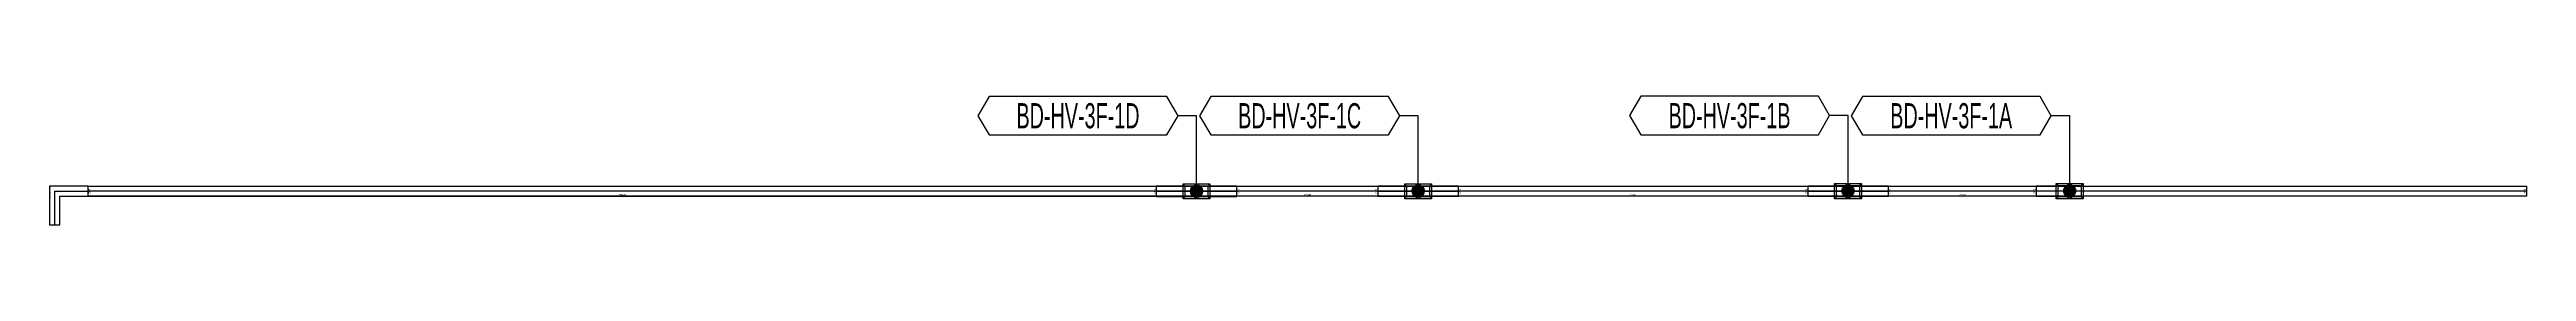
# Model space of a CAD drawing. Header units: millimetres. Extents: x 28486 to 374549, y -351975 to 868946.
# Drawn here: x 100978 to 137854, y 498030 to 499948 of the extents above; entities that cross this region are included whole.
import ezdxf
from ezdxf.enums import TextEntityAlignment as Align

# ---------------------------------------------------------------- set-up
doc = ezdxf.new("R2010")
doc.units = ezdxf.units.MM
doc.header["$LTSCALE"] = 150
doc.layers.get('Defpoints').update_dxf_attribs({"color": 150})
for name, color, linetype in [('-----27 Bus Duct_HV_IT BACK UP A', 7, 'Continuous'), ('-----27 Bus Duct_HV_IT BACK UP B', 3, 'Continuous'), ('-----29 주기', 1, 'Continuous'), ('-----30 Text', 2, 'Continuous'), ('-----99 Cable Schedule', 2, 'Continuous')]:
    doc.layers.add(name, color=color, linetype=linetype)
doc.styles.add('ELEC', font='')
doc.styles.get("Standard").update_dxf_attribs({"font": ''})
doc.styles.get('ELEC').set_extended_font_data('Dotum')
doc.styles.get('Standard').set_extended_font_data('Dotum')
doc.dimstyles.new('전기통신참고용-치수', dxfattribs={"dimscale": 15, "dimtxt": 2, "dimasz": 0, "dimexe": 0, "dimexo": 0, "dimgap": 0.4, "dimtad": 4, "dimdec": 0, "dimzin": 0, "dimdsep": 46, "dimtxsty": 'Standard', "dimblk": 'NONE', "dimcen": 0, "dimse1": 1, "dimse2": 1, "dimsd1": 1, "dimsd2": 1, "dimclrd": 8, "dimclre": 8, "dimclrt": 8, "dimadec": 0, "dimazin": 0, "dimtfac": 1, "dimtdec": 0, "dimtix": 1, "dimtmove": 2, "dimatfit": 0, "dimldrblk": 'NONE', "dimfxl": 2, "dimtolj": 1, "dimtzin": 0, "dimarcsym": 0})

# ---------------------------------------------------------------- blocks, each defined once
blk = doc.blocks.new('*U68')
at = {"color": 0}
blk.add_lwpolyline([(-76, -76), (500, -76), (500, 76), (76, 76), (76, 500), (-76, 500)], close=True, dxfattribs=at)
at = {"color": 1}
blk.add_lwpolyline([(500, 0), (0, 0), (0, 500)], dxfattribs=at)
at = {"color": 0, "style": 'ELEC'}
blk.add_text('BD ELBOW(HORIZ)-AL 1000A', height=10, dxfattribs=at).set_placement((-71, -66), align=Align.MIDDLE_LEFT)
blk = doc.blocks.new('*D636')
at = {"layer": 'Defpoints', "color": 0, "transparency": 16777216}
for p in [(0, 9409), (152, 9409), (152, 9409)]:
    blk.add_point(p, dxfattribs=at)
at = {"color": 0, "transparency": 16777216, "insert": (76, 9388), "char_height": 30, "attachment_point": 5}
blk.add_mtext('\\A1;{\\C0;152}', dxfattribs=at)
blk = doc.blocks.new('_None')
blk = doc.blocks.new('*D637')
at = {"layer": 'Defpoints', "color": 0, "transparency": 16777216}
for p in [(152, 9409), (152, 9409), (152, -6491)]:
    blk.add_point(p, dxfattribs=at)
at = {"color": 0, "transparency": 16777216, "insert": (131, 1459), "char_height": 30, "attachment_point": 5, "rotation": 90}
blk.add_mtext('\\A1;{\\C0;15900}', dxfattribs=at)
blk = doc.blocks.new('*D638')
at = {"layer": 'Defpoints', "color": 0, "transparency": 16777216}
for p in [(0, -6491), (152, -6491), (152, -6491)]:
    blk.add_point(p, dxfattribs=at)
at = {"color": 0, "transparency": 16777216, "insert": (76, -6470), "char_height": 30, "attachment_point": 5}
blk.add_mtext('\\A1;{\\C0;152}', dxfattribs=at)
blk = doc.blocks.new('*U66')
at = {"color": 1}
for p, q in [((60, 76), (-60, -76)), ((-60, 76), (60, -76))]:
    blk.add_line(p, q, dxfattribs=at)
at = {"color": 0}
blk.add_line((0, 113.5), (0, -113.5), dxfattribs=at)
for points in [[(200, -113.5), (-200, -113.5), (-200, 113.5), (200, 113.5)], [(170, -83.5), (-170, -83.5), (-170, 83.5), (170, 83.5)]]:
    blk.add_lwpolyline(points, close=True, dxfattribs=at)
at = {"color": 1}
blk.add_lwpolyline([(60, -76), (-60, -76), (-60, 76), (60, 76)], close=True, dxfattribs=at)
for points in [[(-60, -46, -0.41421356), (-58, -44), (-17.2, -44, 0.41421356), (-16.2, -43), (-16.2, 43, 0.41421356), (-17.2, 44), (-58, 44, -0.41421356), (-60, 46), (-60, 76, -0.41421356), (-59, 75), (-59, 46, 0.41421356), (-58, 45), (58, 45, 0.41421356), (59, 46), (59, 75, -0.41421356), (60, 76), (60, 46, -0.41421356), (58, 44), (17.2, 44, 0.41421356), (16.2, 43), (16.2, -43, 0.41421356), (17.2, -44), (58, -44, -0.41421356), (60, -46), (60, -76, -0.41421356), (59, -75), (59, -46, 0.41421356), (58, -45), (-58, -45, 0.41421356), (-59, -46), (-59, -75, -0.41421356), (-60, -76), (-60, -76), (-60, -76), (-60, -76)], [(-15.2, -43), (-15.2, 43, -0.41421356), (-14.2, 44), (14.2, 44, -0.41421356), (15.2, 43), (15.2, -43, -0.41421356), (14.2, -44), (-14.2, -44, -0.41421356)], [(-14.2, -42), (-14.2, 42, -0.41421356), (-13.2, 43), (-8.85, 43, -0.41421356), (-7.85, 42), (-7.85, -42, -0.41421356), (-8.85, -43), (-13.2, -43, -0.41421356)], [(-6.85, -42), (-6.85, 42, -0.41421356), (-5.85, 43), (-1.5, 43, -0.41421356), (-0.5, 42), (-0.5, -42, -0.41421356), (-1.5, -43), (-5.85, -43, -0.41421356)], [(0.5, -42), (0.5, 42, -0.41421356), (1.5, 43), (5.85, 43, -0.41421356), (6.85, 42), (6.85, -42, -0.41421356), (5.85, -43), (1.5, -43, -0.41421356)], [(7.85, -42), (7.85, 42, -0.41421356), (8.85, 43), (13.2, 43, -0.41421356), (14.2, 42), (14.2, -42, -0.41421356), (13.2, -43), (8.85, -43, -0.41421356)]]:
    blk.add_lwpolyline(points, format="xyb", close=True, dxfattribs=at)
at = {"color": 0}
for centre in [(-185, 98.5), (-25, 98.5), (25, 98.5), (185, 98.5), (-185, -98.5), (-25, -98.5), (25, -98.5), (185, -98.5)]:
    blk.add_circle(centre, 4, dxfattribs=at)
at = {"color": 0, "style": 'ELEC'}
blk.add_text('BD Flanged End-AL 1000A', height=10, dxfattribs=at).set_placement((-165, -73.5), align=Align.MIDDLE_LEFT)
blk = doc.blocks.new('*U292')
at = {"color": 1}
for p, q in [((-270, 0), (270, 0)), ((390, 76), (270, -76)), ((270, 76), (390, -76)), ((390, 0), (930, 0))]:
    blk.add_line(p, q, dxfattribs=at)
at = {"color": 0}
for points in [[(-270, -76), (270, -76), (270, 76), (-270, 76)], [(390, -76), (930, -76), (930, 76), (390, 76)]]:
    blk.add_lwpolyline(points, close=True, dxfattribs=at)
for points in [[(390, 76), (270, 76)], [(270, -76), (390, -76)]]:
    blk.add_lwpolyline(points, dxfattribs=at)
at = {"color": 1}
for points in [[(270, -46, -0.41421356), (272, -44), (312.8, -44, 0.41421356), (313.8, -43), (313.8, 43, 0.41421356), (312.8, 44), (272, 44, -0.41421356), (270, 46), (270, 76, -0.41421356), (271, 75), (271, 46, 0.41421356), (272, 45), (388, 45, 0.41421356), (389, 46), (389, 75, -0.41421356), (390, 76), (390, 46, -0.41421356), (388, 44), (347.2, 44, 0.41421356), (346.2, 43), (346.2, -43, 0.41421356), (347.2, -44), (388, -44, -0.41421356), (390, -46), (390, -76, -0.41421356), (389, -75), (389, -46, 0.41421356), (388, -45), (272, -45, 0.41421356), (271, -46), (271, -75, -0.41421356), (270, -76), (270, -76), (270, -76), (270, -76)], [(314.8, -43), (314.8, 43, -0.41421356), (315.8, 44), (344.2, 44, -0.41421356), (345.2, 43), (345.2, -43, -0.41421356), (344.2, -44), (315.8, -44, -0.41421356)], [(315.8, -42), (315.8, 42, -0.41421356), (316.8, 43), (321.15, 43, -0.41421356), (322.15, 42), (322.15, -42, -0.41421356), (321.15, -43), (316.8, -43, -0.41421356)], [(323.15, -42), (323.15, 42, -0.41421356), (324.15, 43), (328.5, 43, -0.41421356), (329.5, 42), (329.5, -42, -0.41421356), (328.5, -43), (324.15, -43, -0.41421356)], [(330.5, -42), (330.5, 42, -0.41421356), (331.5, 43), (335.85, 43, -0.41421356), (336.85, 42), (336.85, -42, -0.41421356), (335.85, -43), (331.5, -43, -0.41421356)], [(337.85, -42), (337.85, 42, -0.41421356), (338.85, 43), (343.2, 43, -0.41421356), (344.2, 42), (344.2, -42, -0.41421356), (343.2, -43), (338.85, -43, -0.41421356)]]:
    blk.add_lwpolyline(points, format="xyb", close=True, dxfattribs=at)
at = {"color": 0, "style": 'ELEC'}
blk.add_text('BD TEE(VERT)-AL 1000A', height=10, dxfattribs=at).set_placement((-265, -66), align=Align.MIDDLE_LEFT)
blk = doc.blocks.new('*D632')
at = {"layer": 'Defpoints', "color": 0, "transparency": 16777216}
for p in [(0, -1011), (152, -1011), (152, -1011)]:
    blk.add_point(p, dxfattribs=at)
at = {"color": 0, "transparency": 16777216, "insert": (76, -1032), "char_height": 30, "attachment_point": 5}
blk.add_mtext('\\A1;{\\C0;152}', dxfattribs=at)
blk = doc.blocks.new('*D633')
at = {"layer": 'Defpoints', "color": 0, "transparency": 16777216}
for p in [(152, -1011), (152, -1011), (152, -3111)]:
    blk.add_point(p, dxfattribs=at)
at = {"color": 0, "transparency": 16777216, "insert": (131, -2061), "char_height": 30, "attachment_point": 5, "rotation": 90}
blk.add_mtext('\\A1;{\\C0;2100}', dxfattribs=at)
blk = doc.blocks.new('*D634')
at = {"layer": 'Defpoints', "color": 0, "transparency": 16777216}
for p in [(0, -3111), (152, -3111), (152, -3111)]:
    blk.add_point(p, dxfattribs=at)
at = {"color": 0, "transparency": 16777216, "insert": (76, -3090), "char_height": 30, "attachment_point": 5}
blk.add_mtext('\\A1;{\\C0;152}', dxfattribs=at)
blk = doc.blocks.new('*U67')
at = {"color": 1}
for p, q in [((340, 76), (220, -76)), ((220, 76), (340, -76))]:
    blk.add_line(p, q, dxfattribs=at)
at = {"color": 0}
blk.add_lwpolyline([(-220, -76), (220, -76), (220, 76), (-220, 76)], close=True, dxfattribs=at)
at = {"color": 1}
blk.add_lwpolyline([(220, 0), (-220, 0)], dxfattribs=at)
at = {"color": 0}
blk.add_lwpolyline([(220, -76), (340, -76), (340, 76), (220, 76)], dxfattribs=at)
at = {"color": 1}
for points in [[(220, -46, -0.41421356), (222, -44), (262.8, -44, 0.41421356), (263.8, -43), (263.8, 43, 0.41421356), (262.8, 44), (222, 44, -0.41421356), (220, 46), (220, 76, -0.41421356), (221, 75), (221, 46, 0.41421356), (222, 45), (338, 45, 0.41421356), (339, 46), (339, 75, -0.41421356), (340, 76), (340, 46, -0.41421356), (338, 44), (297.2, 44, 0.41421356), (296.2, 43), (296.2, -43, 0.41421356), (297.2, -44), (338, -44, -0.41421356), (340, -46), (340, -76, -0.41421356), (339, -75), (339, -46, 0.41421356), (338, -45), (222, -45, 0.41421356), (221, -46), (221, -75, -0.41421356), (220, -76), (220, -76), (220, -76), (220, -76)], [(264.8, -43), (264.8, 43, -0.41421356), (265.8, 44), (294.2, 44, -0.41421356), (295.2, 43), (295.2, -43, -0.41421356), (294.2, -44), (265.8, -44, -0.41421356)], [(265.8, -42), (265.8, 42, -0.41421356), (266.8, 43), (271.15, 43, -0.41421356), (272.15, 42), (272.15, -42, -0.41421356), (271.15, -43), (266.8, -43, -0.41421356)], [(273.15, -42), (273.15, 42, -0.41421356), (274.15, 43), (278.5, 43, -0.41421356), (279.5, 42), (279.5, -42, -0.41421356), (278.5, -43), (274.15, -43, -0.41421356)], [(280.5, -42), (280.5, 42, -0.41421356), (281.5, 43), (285.85, 43, -0.41421356), (286.85, 42), (286.85, -42, -0.41421356), (285.85, -43), (281.5, -43, -0.41421356)], [(287.85, -42), (287.85, 42, -0.41421356), (288.85, 43), (293.2, 43, -0.41421356), (294.2, 42), (294.2, -42, -0.41421356), (293.2, -43), (288.85, -43, -0.41421356)]]:
    blk.add_lwpolyline(points, format="xyb", close=True, dxfattribs=at)
at = {"color": 0, "style": 'ELEC'}
blk.add_text('BD ELBOW(VERT)-AL 1000A', height=10, dxfattribs=at).set_placement((-215, -66), align=Align.MIDDLE_LEFT)
blk = doc.blocks.new('*D628')
at = {"layer": 'Defpoints', "color": 0, "transparency": 16777216}
for p in [(0, -261), (152, -261), (152, -261)]:
    blk.add_point(p, dxfattribs=at)
at = {"color": 0, "transparency": 16777216, "insert": (76, -282), "char_height": 30, "attachment_point": 5}
blk.add_mtext('\\A1;{\\C0;152}', dxfattribs=at)
blk = doc.blocks.new('*D629')
at = {"layer": 'Defpoints', "color": 0, "transparency": 16777216}
for p in [(152, -261), (152, -261), (152, -5461)]:
    blk.add_point(p, dxfattribs=at)
at = {"color": 0, "transparency": 16777216, "insert": (131, -2861), "char_height": 30, "attachment_point": 5, "rotation": 90}
blk.add_mtext('\\A1;{\\C0;5200}', dxfattribs=at)
blk = doc.blocks.new('*D630')
at = {"layer": 'Defpoints', "color": 0, "transparency": 16777216}
for p in [(0, -5461), (152, -5461), (152, -5461)]:
    blk.add_point(p, dxfattribs=at)
at = {"color": 0, "transparency": 16777216, "insert": (76, -5440), "char_height": 30, "attachment_point": 5}
blk.add_mtext('\\A1;{\\C0;152}', dxfattribs=at)
blk = doc.blocks.new('*D624')
at = {"layer": 'Defpoints', "color": 0, "transparency": 16777216}
for p in [(0, 589), (152, 589), (152, 589)]:
    blk.add_point(p, dxfattribs=at)
at = {"color": 0, "transparency": 16777216, "insert": (76, 568), "char_height": 30, "attachment_point": 5}
blk.add_mtext('\\A1;{\\C0;152}', dxfattribs=at)
blk = doc.blocks.new('*D625')
at = {"layer": 'Defpoints', "color": 0, "transparency": 16777216}
for p in [(152, 589), (152, 589), (152, -1611)]:
    blk.add_point(p, dxfattribs=at)
at = {"color": 0, "transparency": 16777216, "insert": (131, -511), "char_height": 30, "attachment_point": 5, "rotation": 90}
blk.add_mtext('\\A1;{\\C0;2200}', dxfattribs=at)
blk = doc.blocks.new('*D626')
at = {"layer": 'Defpoints', "color": 0, "transparency": 16777216}
for p in [(0, -1611), (152, -1611), (152, -1611)]:
    blk.add_point(p, dxfattribs=at)
at = {"color": 0, "transparency": 16777216, "insert": (76, -1590), "char_height": 30, "attachment_point": 5}
blk.add_mtext('\\A1;{\\C0;152}', dxfattribs=at)
blk = doc.blocks.new('*D640')
at = {"layer": 'Defpoints', "color": 0, "transparency": 16777216}
for p in [(0, 29809), (152, 29809), (152, 29809)]:
    blk.add_point(p, dxfattribs=at)
at = {"color": 0, "transparency": 16777216, "insert": (76, 29788), "char_height": 30, "attachment_point": 5}
blk.add_mtext('\\A1;{\\C0;152}', dxfattribs=at)
blk = doc.blocks.new('*D641')
at = {"layer": 'Defpoints', "color": 0, "transparency": 16777216}
for p in [(152, 29809), (152, 29809), (152, -6491)]:
    blk.add_point(p, dxfattribs=at)
at = {"color": 0, "transparency": 16777216, "insert": (131, 11659), "char_height": 30, "attachment_point": 5, "rotation": 90}
blk.add_mtext('\\A1;{\\C0;36300}', dxfattribs=at)
blk = doc.blocks.new('*D642')
at = {"layer": 'Defpoints', "color": 0, "transparency": 16777216}
for p in [(0, -6491), (152, -6491), (152, -6491)]:
    blk.add_point(p, dxfattribs=at)
at = {"color": 0, "transparency": 16777216, "insert": (76, -6470), "char_height": 30, "attachment_point": 5}
blk.add_mtext('\\A1;{\\C0;152}', dxfattribs=at)
blk = doc.blocks.new('A$C9a0ab699')
h = blk.add_hatch(color=0)
edge = h.paths.add_edge_path()
edge.add_arc((0, 0), 64, 720, 1080, ccw=False)
at = {"color": 0}
blk.add_circle((0, 0), 64, dxfattribs=at)
blk = doc.blocks.new('*U635')
at = {"color": 1}
blk.add_line((76, 9408.7), (76, -6491.3), dxfattribs=at)
at = {"color": 0}
blk.add_lwpolyline([(152, -6491.3), (0, -6491.3), (0, 9408.7), (152, 9408.7)], close=True, dxfattribs=at)
for base, p1, p2, override, picture, middle in [((152, 9408.7), (0, 9408.7), (152, 9408.7), {"dimtxsty": 'Standard', "dimclrd": 0, "dimclre": 0, "dimclrt": 0}, '*D636', (76, 9387.7)), ((152, -6491.3), (0, -6491.3), (152, -6491.3), {"dimtad": 1, "dimtxsty": 'Standard', "dimclrd": 0, "dimclre": 0, "dimclrt": 0}, '*D638', (76, -6470.3))]:
    dim = blk.add_linear_dim(base=base, p1=p1, p2=p2, text='{\\C0;<>}', dimstyle='전기통신참고용-치수', override=override, dxfattribs=at)
    dim.commit()
    dim.dimension.update_dxf_attribs({"geometry": picture, "text_midpoint": middle})
dim = blk.add_linear_dim(base=(152, 9408.7), p1=(152, -6491.3), p2=(152, 9408.7), angle=90, text='{\\C0;<>}', dimstyle='전기통신참고용-치수', override={"dimtad": 1, "dimtxsty": 'Standard', "dimclrd": 0, "dimclre": 0, "dimclrt": 0}, dxfattribs=at)
dim.commit()
dim.dimension.update_dxf_attribs({"geometry": '*D637', "text_midpoint": (131, 1458.7)})
blk = doc.blocks.new('*U631')
at = {"color": 1}
blk.add_line((76, -1011), (76, -3111), dxfattribs=at)
at = {"color": 0}
blk.add_lwpolyline([(152, -3111), (0, -3111), (0, -1011), (152, -1011)], close=True, dxfattribs=at)
for base, p1, p2, override, picture, middle in [((152, -1011), (0, -1011), (152, -1011), {"dimtxsty": 'Standard', "dimclrd": 0, "dimclre": 0, "dimclrt": 0}, '*D632', (76, -1032)), ((152, -3111), (0, -3111), (152, -3111), {"dimtad": 1, "dimtxsty": 'Standard', "dimclrd": 0, "dimclre": 0, "dimclrt": 0}, '*D634', (76, -3090))]:
    dim = blk.add_linear_dim(base=base, p1=p1, p2=p2, text='{\\C0;<>}', dimstyle='전기통신참고용-치수', override=override, dxfattribs=at)
    dim.commit()
    dim.dimension.update_dxf_attribs({"geometry": picture, "text_midpoint": middle})
dim = blk.add_linear_dim(base=(152, -1011), p1=(152, -3111), p2=(152, -1011), angle=90, text='{\\C0;<>}', dimstyle='전기통신참고용-치수', override={"dimtad": 1, "dimtxsty": 'Standard', "dimclrd": 0, "dimclre": 0, "dimclrt": 0}, dxfattribs=at)
dim.commit()
dim.dimension.update_dxf_attribs({"geometry": '*D633', "text_midpoint": (131, -2061)})
blk = doc.blocks.new('*U627')
at = {"color": 1}
blk.add_line((76, -261), (76, -5461), dxfattribs=at)
at = {"color": 0}
blk.add_lwpolyline([(152, -5461), (0, -5461), (0, -261), (152, -261)], close=True, dxfattribs=at)
for base, p1, p2, override, picture, middle in [((152, -261), (0, -261), (152, -261), {"dimtxsty": 'Standard', "dimclrd": 0, "dimclre": 0, "dimclrt": 0}, '*D628', (76, -282)), ((152, -5461), (0, -5461), (152, -5461), {"dimtad": 1, "dimtxsty": 'Standard', "dimclrd": 0, "dimclre": 0, "dimclrt": 0}, '*D630', (76, -5440))]:
    dim = blk.add_linear_dim(base=base, p1=p1, p2=p2, text='{\\C0;<>}', dimstyle='전기통신참고용-치수', override=override, dxfattribs=at)
    dim.commit()
    dim.dimension.update_dxf_attribs({"geometry": picture, "text_midpoint": middle})
dim = blk.add_linear_dim(base=(152, -261), p1=(152, -5461), p2=(152, -261), angle=90, text='{\\C0;<>}', dimstyle='전기통신참고용-치수', override={"dimtad": 1, "dimtxsty": 'Standard', "dimclrd": 0, "dimclre": 0, "dimclrt": 0}, dxfattribs=at)
dim.commit()
dim.dimension.update_dxf_attribs({"geometry": '*D629', "text_midpoint": (131, -2861)})
blk = doc.blocks.new('*U623')
at = {"color": 1}
blk.add_line((76, 589), (76, -1611), dxfattribs=at)
at = {"color": 0}
blk.add_lwpolyline([(152, -1611), (0, -1611), (0, 589), (152, 589)], close=True, dxfattribs=at)
for base, p1, p2, override, picture, middle in [((152, 589), (0, 589), (152, 589), {"dimtxsty": 'Standard', "dimclrd": 0, "dimclre": 0, "dimclrt": 0}, '*D624', (76, 568)), ((152, -1611), (0, -1611), (152, -1611), {"dimtad": 1, "dimtxsty": 'Standard', "dimclrd": 0, "dimclre": 0, "dimclrt": 0}, '*D626', (76, -1590))]:
    dim = blk.add_linear_dim(base=base, p1=p1, p2=p2, text='{\\C0;<>}', dimstyle='전기통신참고용-치수', override=override, dxfattribs=at)
    dim.commit()
    dim.dimension.update_dxf_attribs({"geometry": picture, "text_midpoint": middle})
dim = blk.add_linear_dim(base=(152, 589), p1=(152, -1611), p2=(152, 589), angle=90, text='{\\C0;<>}', dimstyle='전기통신참고용-치수', override={"dimtad": 1, "dimtxsty": 'Standard', "dimclrd": 0, "dimclre": 0, "dimclrt": 0}, dxfattribs=at)
dim.commit()
dim.dimension.update_dxf_attribs({"geometry": '*D625', "text_midpoint": (131, -511)})
blk = doc.blocks.new('*U639')
at = {"color": 1}
blk.add_line((76, 29808.7), (76, -6491.3), dxfattribs=at)
at = {"color": 0}
blk.add_lwpolyline([(152, -6491.3), (0, -6491.3), (0, 29808.7), (152, 29808.7)], close=True, dxfattribs=at)
for base, p1, p2, override, picture, middle in [((152, 29808.7), (0, 29808.7), (152, 29808.7), {"dimtxsty": 'Standard', "dimclrd": 0, "dimclre": 0, "dimclrt": 0}, '*D640', (76, 29787.7)), ((152, -6491.3), (0, -6491.3), (152, -6491.3), {"dimtad": 1, "dimtxsty": 'Standard', "dimclrd": 0, "dimclre": 0, "dimclrt": 0}, '*D642', (76, -6470.3))]:
    dim = blk.add_linear_dim(base=base, p1=p1, p2=p2, text='{\\C0;<>}', dimstyle='전기통신참고용-치수', override=override, dxfattribs=at)
    dim.commit()
    dim.dimension.update_dxf_attribs({"geometry": picture, "text_midpoint": middle})
dim = blk.add_linear_dim(base=(152, 29808.7), p1=(152, -6491.3), p2=(152, 29808.7), angle=90, text='{\\C0;<>}', dimstyle='전기통신참고용-치수', override={"dimtad": 1, "dimtxsty": 'Standard', "dimclrd": 0, "dimclre": 0, "dimclrt": 0}, dxfattribs=at)
dim.commit()
dim.dimension.update_dxf_attribs({"geometry": '*D641', "text_midpoint": (131, 11658.7)})

msp = doc.modelspace()

# ---------------------------------------------------------------- linework, layer by layer
at = {"layer": '-----29 주기', "elevation": 0}
for points in [[(114967, 499947), (114800, 499658), (114967, 499370), (117612, 499370), (117779, 499658), (117612, 499947)], [(118267, 499947), (118100, 499658), (118267, 499370), (120912, 499370), (121079, 499658), (120912, 499947)], [(124667, 499948), (124500, 499659), (124667, 499370), (127312, 499370), (127479, 499659), (127312, 499948)], [(127967, 499947), (127800, 499658), (127967, 499370), (130612, 499370), (130779, 499658), (130612, 499947)]]:
    msp.add_lwpolyline(points, close=True, dxfattribs=at)
at = {"layer": '-----99 Cable Schedule', "color": 1, "elevation": 0}
for points in [[(118053, 498531), (118053, 499658), (117779, 499658)], [(121353, 498531), (121353, 499658), (121079, 499658)], [(127753, 498532), (127753, 499659), (127479, 499659)], [(131053, 498531), (131053, 499658), (130779, 499658)]]:
    msp.add_lwpolyline(points, dxfattribs=at)

# ---------------------------------------------------------------- block references
at = {"layer": '-----27 Bus Duct_HV_IT BACK UP A'}
for name, p, rotation in [('*U68', (101054, 498530), 270), ('*U635', (108045, 498605), 270), ('*U66', (118054, 498529), 180), ('*U631', (121765, 498606), 270), ('*U66', (121354, 498529), 180), ('*U627', (127415, 498606), 270), ('*U66', (127754, 498530), 180), ('*U623', (129965, 498606), 270)]:
    msp.add_blockref(name, p, dxfattribs=dict(at, rotation=rotation))
for name, p in [('*U292', (117724, 498529)), ('*U292', (121024, 498530)), ('*U292', (127424, 498530)), ('*U67', (130774, 498530)), ('*U66', (131054, 498530))]:
    msp.add_blockref(name, p, dxfattribs=at)
at = {"layer": '-----27 Bus Duct_HV_IT BACK UP B', "rotation": 270}
for name, p in [('*U68', (101054, 498530)), ('*U639', (108045, 498606))]:
    msp.add_blockref(name, p, dxfattribs=at)
at = {"layer": '-----99 Cable Schedule', "color": 1, "xscale": 1.40625, "yscale": 1.40625, "zscale": 1.40625, "rotation": 89.99999999999999}
for p in [(118053, 498533), (121353, 498534), (127753, 498534), (131053, 498534)]:
    msp.add_blockref('A$C9a0ab699', p, dxfattribs=at)

# ---------------------------------------------------------------- texts
at = {"layer": '-----30 Text', "linetype": 'Continuous', "style": 'ELEC', "width": 0.6}
for s, p in [('BD-HV-3F-1D', (116289, 499658)), ('BD-HV-3F-1C', (119589, 499658)), ('BD-HV-3F-1B', (125989, 499659)), ('BD-HV-3F-1A', (129289, 499658))]:
    msp.add_text(s, height=375, dxfattribs=at).set_placement(p, align=Align.MIDDLE)

doc.saveas('drawing.dxf')
